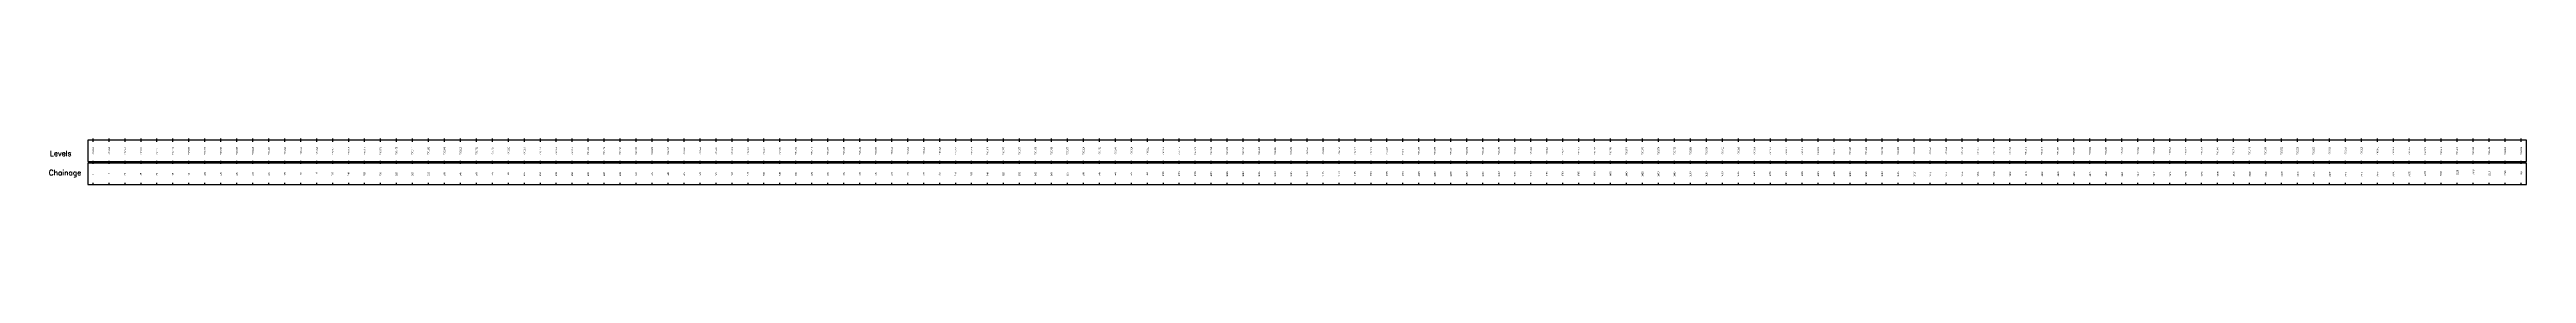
# Model space of a CAD drawing. Header units: millimetres. Extents: x 505 to 14020, y 627 to 6964.
# Drawn here: x 1434 to 3760, y 740 to 783 of the extents above; entities that cross this region are included whole.
import ezdxf
from ezdxf.enums import TextEntityAlignment as Align

# ---------------------------------------------------------------- set-up
doc = ezdxf.new("R2010")
doc.units = ezdxf.units.MM
doc.layers.add('Chainage_TXT', color=7, linetype='Continuous')
doc.layers.add('TitleBox', color=7, linetype='Continuous')
doc.styles.add('romans', font='romans.shx')
doc.styles.get("Standard").update_dxf_attribs({"font": 'arial.ttf'})

msp = doc.modelspace()

# ---------------------------------------------------------------- linework, layer by layer
at = {"layer": 'TitleBox'}
for p, q in [((1475.247, 780.25), (1475.247, 783.25)), ((1490.247, 780.25), (1490.247, 783.25)), ((1505.247, 780.25), (1505.247, 783.25)), ((1520.247, 780.25), (1520.247, 783.25)), ((1535.247, 780.25), (1535.247, 783.25)), ((1550.247, 780.25), (1550.247, 783.25)), ((1565.247, 780.25), (1565.247, 783.25)), ((1580.247, 780.25), (1580.247, 783.25)), ((1595.247, 780.25), (1595.247, 783.25)), ((1610.247, 780.25), (1610.247, 783.25)), ((1625.247, 780.25), (1625.247, 783.25)), ((1640.247, 780.25), (1640.247, 783.25)), ((1655.247, 780.25), (1655.247, 783.25)), ((1670.247, 780.25), (1670.247, 783.25)), ((1685.247, 780.25), (1685.247, 783.25)), ((1700.247, 780.25), (1700.247, 783.25)), ((1715.247, 780.25), (1715.247, 783.25)), ((1730.247, 780.25), (1730.247, 783.25)), ((1745.247, 780.25), (1745.247, 783.25)), ((1760.247, 780.25), (1760.247, 783.25)), ((1775.247, 780.25), (1775.247, 783.25)), ((1790.247, 780.25), (1790.247, 783.25)), ((1805.247, 780.25), (1805.247, 783.25)), ((1820.247, 780.25), (1820.247, 783.25)), ((1835.247, 780.25), (1835.247, 783.25)), ((1850.247, 780.25), (1850.247, 783.25)), ((1865.247, 780.25), (1865.247, 783.25)), ((1880.247, 780.25), (1880.247, 783.25)), ((1895.247, 780.25), (1895.247, 783.25)), ((1910.247, 780.25), (1910.247, 783.25)), ((1925.247, 780.25), (1925.247, 783.25)), ((1940.247, 780.25), (1940.247, 783.25)), ((1955.247, 780.25), (1955.247, 783.25)), ((1970.247, 780.25), (1970.247, 783.25)), ((1985.247, 780.25), (1985.247, 783.25)), ((2000.247, 780.25), (2000.247, 783.25)), ((2015.247, 780.25), (2015.247, 783.25)), ((2030.247, 780.25), (2030.247, 783.25)), ((2045.247, 780.25), (2045.247, 783.25)), ((2060.247, 780.25), (2060.247, 783.25)), ((2075.247, 780.25), (2075.247, 783.25)), ((2090.247, 780.25), (2090.247, 783.25)), ((2105.247, 780.25), (2105.247, 783.25)), ((2120.247, 780.25), (2120.247, 783.25)), ((2135.247, 780.25), (2135.247, 783.25)), ((2150.247, 780.25), (2150.247, 783.25)), ((2165.247, 780.25), (2165.247, 783.25)), ((2180.247, 780.25), (2180.247, 783.25)), ((2195.247, 780.25), (2195.247, 783.25)), ((2210.247, 780.25), (2210.247, 783.25)), ((2225.247, 780.25), (2225.247, 783.25)), ((2240.247, 780.25), (2240.247, 783.25)), ((2255.247, 780.25), (2255.247, 783.25)), ((2270.247, 780.25), (2270.247, 783.25)), ((2285.247, 780.25), (2285.247, 783.25)), ((2300.247, 780.25), (2300.247, 783.25)), ((2315.247, 780.25), (2315.247, 783.25)), ((2330.247, 780.25), (2330.247, 783.25)), ((2345.247, 780.25), (2345.247, 783.25)), ((2360.247, 780.25), (2360.247, 783.25)), ((2375.247, 780.25), (2375.247, 783.25)), ((2390.247, 780.25), (2390.247, 783.25)), ((2405.247, 780.25), (2405.247, 783.25)), ((2420.247, 780.25), (2420.247, 783.25)), ((2435.247, 780.25), (2435.247, 783.25)), ((2450.247, 780.25), (2450.247, 783.25)), ((2465.247, 780.25), (2465.247, 783.25)), ((2480.247, 780.25), (2480.247, 783.25)), ((2495.247, 780.25), (2495.247, 783.25)), ((2510.247, 780.25), (2510.247, 783.25)), ((2525.247, 780.25), (2525.247, 783.25)), ((2540.247, 780.25), (2540.247, 783.25)), ((2555.247, 780.25), (2555.247, 783.25)), ((2570.247, 780.25), (2570.247, 783.25)), ((2585.247, 780.25), (2585.247, 783.25)), ((2600.247, 780.25), (2600.247, 783.25)), ((2615.247, 780.25), (2615.247, 783.25)), ((2630.247, 780.25), (2630.247, 783.25)), ((2645.247, 780.25), (2645.247, 783.25)), ((2660.247, 780.25), (2660.247, 783.25)), ((2675.247, 780.25), (2675.247, 783.25)), ((2690.247, 780.25), (2690.247, 783.25)), ((2705.247, 780.25), (2705.247, 783.25)), ((2720.247, 780.25), (2720.247, 783.25)), ((2735.247, 780.25), (2735.247, 783.25)), ((2750.247, 780.25), (2750.247, 783.25)), ((2765.247, 780.25), (2765.247, 783.25)), ((2780.247, 780.25), (2780.247, 783.25)), ((2795.247, 780.25), (2795.247, 783.25)), ((2810.247, 780.25), (2810.247, 783.25)), ((2825.247, 780.25), (2825.247, 783.25)), ((2840.247, 780.25), (2840.247, 783.25)), ((2855.247, 780.25), (2855.247, 783.25)), ((2870.247, 780.25), (2870.247, 783.25)), ((2885.247, 780.25), (2885.247, 783.25)), ((2900.247, 780.25), (2900.247, 783.25)), ((2915.247, 780.25), (2915.247, 783.25)), ((2930.247, 780.25), (2930.247, 783.25)), ((2945.247, 780.25), (2945.247, 783.25)), ((2960.247, 780.25), (2960.247, 783.25)), ((2975.247, 780.25), (2975.247, 783.25)), ((2990.247, 780.25), (2990.247, 783.25)), ((3005.247, 780.25), (3005.247, 783.25)), ((3020.247, 780.25), (3020.247, 783.25)), ((3035.247, 780.25), (3035.247, 783.25)), ((3050.247, 780.25), (3050.247, 783.25)), ((3065.247, 780.25), (3065.247, 783.25)), ((3080.247, 780.25), (3080.247, 783.25)), ((3095.247, 780.25), (3095.247, 783.25)), ((3110.247, 780.25), (3110.247, 783.25)), ((3125.247, 780.25), (3125.247, 783.25)), ((3140.247, 780.25), (3140.247, 783.25)), ((3155.247, 780.25), (3155.247, 783.25)), ((3170.247, 780.25), (3170.247, 783.25)), ((3185.247, 780.25), (3185.247, 783.25)), ((3200.247, 780.25), (3200.247, 783.25)), ((3215.247, 780.25), (3215.247, 783.25)), ((3230.247, 780.25), (3230.247, 783.25)), ((3245.247, 780.25), (3245.247, 783.25)), ((3260.247, 780.25), (3260.247, 783.25)), ((3275.247, 780.25), (3275.247, 783.25)), ((3290.247, 780.25), (3290.247, 783.25)), ((3305.247, 780.25), (3305.247, 783.25)), ((3320.247, 780.25), (3320.247, 783.25)), ((3335.247, 780.25), (3335.247, 783.25)), ((3350.247, 780.25), (3350.247, 783.25)), ((3365.247, 780.25), (3365.247, 783.25)), ((3380.247, 780.25), (3380.247, 783.25)), ((3395.247, 780.25), (3395.247, 783.25)), ((3410.247, 780.25), (3410.247, 783.25)), ((3425.247, 780.25), (3425.247, 783.25)), ((3440.247, 780.25), (3440.247, 783.25)), ((3455.247, 780.25), (3455.247, 783.25)), ((3470.247, 780.25), (3470.247, 783.25)), ((3485.247, 780.25), (3485.247, 783.25)), ((3500.247, 780.25), (3500.247, 783.25)), ((3515.247, 780.25), (3515.247, 783.25)), ((3530.247, 780.25), (3530.247, 783.25)), ((3545.247, 780.25), (3545.247, 783.25)), ((3560.247, 780.25), (3560.247, 783.25)), ((3575.247, 780.25), (3575.247, 783.25)), ((3590.247, 780.25), (3590.247, 783.25)), ((3605.247, 780.25), (3605.247, 783.25)), ((3620.247, 780.25), (3620.247, 783.25)), ((3635.247, 780.25), (3635.247, 783.25)), ((3650.247, 780.25), (3650.247, 783.25)), ((3665.247, 780.25), (3665.247, 783.25)), ((3680.247, 780.25), (3680.247, 783.25)), ((3695.247, 780.25), (3695.247, 783.25)), ((3710.247, 780.25), (3710.247, 783.25)), ((3725.247, 780.25), (3725.247, 783.25)), ((3740.247, 780.25), (3740.247, 783.25)), ((3755.247, 780.25), (3755.247, 783.25)), ((1475.247, 759.5), (1475.247, 762.5)), ((1490.247, 759.5), (1490.247, 762.5)), ((1505.247, 759.5), (1505.247, 762.5)), ((1520.247, 759.5), (1520.247, 762.5)), ((1535.247, 759.5), (1535.247, 762.5)), ((1550.247, 759.5), (1550.247, 762.5)), ((1565.247, 759.5), (1565.247, 762.5)), ((1580.247, 759.5), (1580.247, 762.5)), ((1595.247, 759.5), (1595.247, 762.5)), ((1610.247, 759.5), (1610.247, 762.5)), ((1625.247, 759.5), (1625.247, 762.5)), ((1640.247, 759.5), (1640.247, 762.5)), ((1655.247, 759.5), (1655.247, 762.5)), ((1670.247, 759.5), (1670.247, 762.5)), ((1685.247, 759.5), (1685.247, 762.5)), ((1700.247, 759.5), (1700.247, 762.5)), ((1715.247, 759.5), (1715.247, 762.5)), ((1730.247, 759.5), (1730.247, 762.5)), ((1745.247, 759.5), (1745.247, 762.5)), ((1760.247, 759.5), (1760.247, 762.5)), ((1775.247, 759.5), (1775.247, 762.5)), ((1790.247, 759.5), (1790.247, 762.5)), ((1805.247, 759.5), (1805.247, 762.5)), ((1820.247, 759.5), (1820.247, 762.5)), ((1835.247, 759.5), (1835.247, 762.5)), ((1850.247, 759.5), (1850.247, 762.5)), ((1865.247, 759.5), (1865.247, 762.5)), ((1880.247, 759.5), (1880.247, 762.5)), ((1895.247, 759.5), (1895.247, 762.5)), ((1910.247, 759.5), (1910.247, 762.5)), ((1925.247, 759.5), (1925.247, 762.5)), ((1940.247, 759.5), (1940.247, 762.5)), ((1955.247, 759.5), (1955.247, 762.5)), ((1970.247, 759.5), (1970.247, 762.5)), ((1985.247, 759.5), (1985.247, 762.5)), ((2000.247, 759.5), (2000.247, 762.5)), ((2015.247, 759.5), (2015.247, 762.5)), ((2030.247, 759.5), (2030.247, 762.5)), ((2045.247, 759.5), (2045.247, 762.5)), ((2060.247, 759.5), (2060.247, 762.5)), ((2075.247, 759.5), (2075.247, 762.5)), ((2090.247, 759.5), (2090.247, 762.5)), ((2105.247, 759.5), (2105.247, 762.5)), ((2120.247, 759.5), (2120.247, 762.5)), ((2135.247, 759.5), (2135.247, 762.5)), ((2150.247, 759.5), (2150.247, 762.5)), ((2165.247, 759.5), (2165.247, 762.5)), ((2180.247, 759.5), (2180.247, 762.5)), ((2195.247, 759.5), (2195.247, 762.5)), ((2210.247, 759.5), (2210.247, 762.5)), ((2225.247, 759.5), (2225.247, 762.5)), ((2240.247, 759.5), (2240.247, 762.5)), ((2255.247, 759.5), (2255.247, 762.5)), ((2270.247, 759.5), (2270.247, 762.5)), ((2285.247, 759.5), (2285.247, 762.5)), ((2300.247, 759.5), (2300.247, 762.5)), ((2315.247, 759.5), (2315.247, 762.5)), ((2330.247, 759.5), (2330.247, 762.5)), ((2345.247, 759.5), (2345.247, 762.5)), ((2360.247, 759.5), (2360.247, 762.5)), ((2375.247, 759.5), (2375.247, 762.5)), ((2390.247, 759.5), (2390.247, 762.5)), ((2405.247, 759.5), (2405.247, 762.5)), ((2420.247, 759.5), (2420.247, 762.5)), ((2435.247, 759.5), (2435.247, 762.5)), ((2450.247, 759.5), (2450.247, 762.5)), ((2465.247, 759.5), (2465.247, 762.5)), ((2480.247, 759.5), (2480.247, 762.5)), ((2495.247, 759.5), (2495.247, 762.5)), ((2510.247, 759.5), (2510.247, 762.5)), ((2525.247, 759.5), (2525.247, 762.5)), ((2540.247, 759.5), (2540.247, 762.5)), ((2555.247, 759.5), (2555.247, 762.5)), ((2570.247, 759.5), (2570.247, 762.5)), ((2585.247, 759.5), (2585.247, 762.5)), ((2600.247, 759.5), (2600.247, 762.5)), ((2615.247, 759.5), (2615.247, 762.5)), ((2630.247, 759.5), (2630.247, 762.5)), ((2645.247, 759.5), (2645.247, 762.5)), ((2660.247, 759.5), (2660.247, 762.5)), ((2675.247, 759.5), (2675.247, 762.5)), ((2690.247, 759.5), (2690.247, 762.5)), ((2705.247, 759.5), (2705.247, 762.5)), ((2720.247, 759.5), (2720.247, 762.5)), ((2735.247, 759.5), (2735.247, 762.5)), ((2750.247, 759.5), (2750.247, 762.5)), ((2765.247, 759.5), (2765.247, 762.5)), ((2780.247, 759.5), (2780.247, 762.5)), ((2795.247, 759.5), (2795.247, 762.5)), ((2810.247, 759.5), (2810.247, 762.5)), ((2825.247, 759.5), (2825.247, 762.5)), ((2840.247, 759.5), (2840.247, 762.5)), ((2855.247, 759.5), (2855.247, 762.5)), ((2870.247, 759.5), (2870.247, 762.5)), ((2885.247, 759.5), (2885.247, 762.5)), ((2900.247, 759.5), (2900.247, 762.5)), ((2915.247, 759.5), (2915.247, 762.5)), ((2930.247, 759.5), (2930.247, 762.5)), ((2945.247, 759.5), (2945.247, 762.5)), ((2960.247, 759.5), (2960.247, 762.5)), ((2975.247, 759.5), (2975.247, 762.5)), ((2990.247, 759.5), (2990.247, 762.5)), ((3005.247, 759.5), (3005.247, 762.5)), ((3020.247, 759.5), (3020.247, 762.5)), ((3035.247, 759.5), (3035.247, 762.5)), ((3050.247, 759.5), (3050.247, 762.5)), ((3065.247, 759.5), (3065.247, 762.5)), ((3080.247, 759.5), (3080.247, 762.5)), ((3095.247, 759.5), (3095.247, 762.5)), ((3110.247, 759.5), (3110.247, 762.5)), ((3125.247, 759.5), (3125.247, 762.5)), ((3140.247, 759.5), (3140.247, 762.5)), ((3155.247, 759.5), (3155.247, 762.5)), ((3170.247, 759.5), (3170.247, 762.5)), ((3185.247, 759.5), (3185.247, 762.5)), ((3200.247, 759.5), (3200.247, 762.5)), ((3215.247, 759.5), (3215.247, 762.5)), ((3230.247, 759.5), (3230.247, 762.5)), ((3245.247, 759.5), (3245.247, 762.5)), ((3260.247, 759.5), (3260.247, 762.5)), ((3275.247, 759.5), (3275.247, 762.5)), ((3290.247, 759.5), (3290.247, 762.5)), ((3305.247, 759.5), (3305.247, 762.5)), ((3320.247, 759.5), (3320.247, 762.5)), ((3335.247, 759.5), (3335.247, 762.5)), ((3350.247, 759.5), (3350.247, 762.5)), ((3365.247, 759.5), (3365.247, 762.5)), ((3380.247, 759.5), (3380.247, 762.5)), ((3395.247, 759.5), (3395.247, 762.5)), ((3410.247, 759.5), (3410.247, 762.5)), ((3425.247, 759.5), (3425.247, 762.5)), ((3440.247, 759.5), (3440.247, 762.5)), ((3455.247, 759.5), (3455.247, 762.5)), ((3470.247, 759.5), (3470.247, 762.5)), ((3485.247, 759.5), (3485.247, 762.5)), ((3500.247, 759.5), (3500.247, 762.5)), ((3515.247, 759.5), (3515.247, 762.5)), ((3530.247, 759.5), (3530.247, 762.5)), ((3545.247, 759.5), (3545.247, 762.5)), ((3560.247, 759.5), (3560.247, 762.5)), ((3575.247, 759.5), (3575.247, 762.5)), ((3590.247, 759.5), (3590.247, 762.5)), ((3605.247, 759.5), (3605.247, 762.5)), ((3620.247, 759.5), (3620.247, 762.5)), ((3635.247, 759.5), (3635.247, 762.5)), ((3650.247, 759.5), (3650.247, 762.5)), ((3665.247, 759.5), (3665.247, 762.5)), ((3680.247, 759.5), (3680.247, 762.5)), ((3695.247, 759.5), (3695.247, 762.5)), ((3710.247, 759.5), (3710.247, 762.5)), ((3725.247, 759.5), (3725.247, 762.5)), ((3740.247, 759.5), (3740.247, 762.5)), ((3755.247, 759.5), (3755.247, 762.5)), ((1475.247, 740.25), (1475.247, 741.75)), ((1490.247, 740.25), (1490.247, 741.75)), ((1505.247, 740.25), (1505.247, 741.75)), ((1520.247, 740.25), (1520.247, 741.75)), ((1535.247, 740.25), (1535.247, 741.75)), ((1550.247, 740.25), (1550.247, 741.75)), ((1565.247, 740.25), (1565.247, 741.75)), ((1580.247, 740.25), (1580.247, 741.75)), ((1595.247, 740.25), (1595.247, 741.75)), ((1610.247, 740.25), (1610.247, 741.75)), ((1625.247, 740.25), (1625.247, 741.75)), ((1640.247, 740.25), (1640.247, 741.75)), ((1655.247, 740.25), (1655.247, 741.75)), ((1670.247, 740.25), (1670.247, 741.75)), ((1685.247, 740.25), (1685.247, 741.75)), ((1700.247, 740.25), (1700.247, 741.75)), ((1715.247, 740.25), (1715.247, 741.75)), ((1730.247, 740.25), (1730.247, 741.75)), ((1745.247, 740.25), (1745.247, 741.75)), ((1760.247, 740.25), (1760.247, 741.75)), ((1775.247, 740.25), (1775.247, 741.75)), ((1790.247, 740.25), (1790.247, 741.75)), ((1805.247, 740.25), (1805.247, 741.75)), ((1820.247, 740.25), (1820.247, 741.75)), ((1835.247, 740.25), (1835.247, 741.75)), ((1850.247, 740.25), (1850.247, 741.75)), ((1865.247, 740.25), (1865.247, 741.75)), ((1880.247, 740.25), (1880.247, 741.75)), ((1895.247, 740.25), (1895.247, 741.75)), ((1910.247, 740.25), (1910.247, 741.75)), ((1925.247, 740.25), (1925.247, 741.75)), ((1940.247, 740.25), (1940.247, 741.75)), ((1955.247, 740.25), (1955.247, 741.75)), ((1970.247, 740.25), (1970.247, 741.75)), ((1985.247, 740.25), (1985.247, 741.75)), ((2000.247, 740.25), (2000.247, 741.75)), ((2015.247, 740.25), (2015.247, 741.75)), ((2030.247, 740.25), (2030.247, 741.75)), ((2045.247, 740.25), (2045.247, 741.75)), ((2060.247, 740.25), (2060.247, 741.75)), ((2075.247, 740.25), (2075.247, 741.75)), ((2090.247, 740.25), (2090.247, 741.75)), ((2105.247, 740.25), (2105.247, 741.75)), ((2120.247, 740.25), (2120.247, 741.75)), ((2135.247, 740.25), (2135.247, 741.75)), ((2150.247, 740.25), (2150.247, 741.75)), ((2165.247, 740.25), (2165.247, 741.75)), ((2180.247, 740.25), (2180.247, 741.75)), ((2195.247, 740.25), (2195.247, 741.75)), ((2210.247, 740.25), (2210.247, 741.75)), ((2225.247, 740.25), (2225.247, 741.75)), ((2240.247, 740.25), (2240.247, 741.75)), ((2255.247, 740.25), (2255.247, 741.75)), ((2270.247, 740.25), (2270.247, 741.75)), ((2285.247, 740.25), (2285.247, 741.75)), ((2300.247, 740.25), (2300.247, 741.75)), ((2315.247, 740.25), (2315.247, 741.75)), ((2330.247, 740.25), (2330.247, 741.75)), ((2345.247, 740.25), (2345.247, 741.75)), ((2360.247, 740.25), (2360.247, 741.75)), ((2375.247, 740.25), (2375.247, 741.75)), ((2390.247, 740.25), (2390.247, 741.75)), ((2405.247, 740.25), (2405.247, 741.75)), ((2420.247, 740.25), (2420.247, 741.75)), ((2435.247, 740.25), (2435.247, 741.75)), ((2450.247, 740.25), (2450.247, 741.75)), ((2465.247, 740.25), (2465.247, 741.75)), ((2480.247, 740.25), (2480.247, 741.75)), ((2495.247, 740.25), (2495.247, 741.75)), ((2510.247, 740.25), (2510.247, 741.75)), ((2525.247, 740.25), (2525.247, 741.75)), ((2540.247, 740.25), (2540.247, 741.75)), ((2555.247, 740.25), (2555.247, 741.75)), ((2570.247, 740.25), (2570.247, 741.75)), ((2585.247, 740.25), (2585.247, 741.75)), ((2600.247, 740.25), (2600.247, 741.75)), ((2615.247, 740.25), (2615.247, 741.75)), ((2630.247, 740.25), (2630.247, 741.75)), ((2645.247, 740.25), (2645.247, 741.75)), ((2660.247, 740.25), (2660.247, 741.75)), ((2675.247, 740.25), (2675.247, 741.75)), ((2690.247, 740.25), (2690.247, 741.75)), ((2705.247, 740.25), (2705.247, 741.75)), ((2720.247, 740.25), (2720.247, 741.75)), ((2735.247, 740.25), (2735.247, 741.75)), ((2750.247, 740.25), (2750.247, 741.75)), ((2765.247, 740.25), (2765.247, 741.75)), ((2780.247, 740.25), (2780.247, 741.75)), ((2795.247, 740.25), (2795.247, 741.75)), ((2810.247, 740.25), (2810.247, 741.75)), ((2825.247, 740.25), (2825.247, 741.75)), ((2840.247, 740.25), (2840.247, 741.75)), ((2855.247, 740.25), (2855.247, 741.75)), ((2870.247, 740.25), (2870.247, 741.75)), ((2885.247, 740.25), (2885.247, 741.75)), ((2900.247, 740.25), (2900.247, 741.75)), ((2915.247, 740.25), (2915.247, 741.75)), ((2930.247, 740.25), (2930.247, 741.75)), ((2945.247, 740.25), (2945.247, 741.75)), ((2960.247, 740.25), (2960.247, 741.75)), ((2975.247, 740.25), (2975.247, 741.75)), ((2990.247, 740.25), (2990.247, 741.75)), ((3005.247, 740.25), (3005.247, 741.75)), ((3020.247, 740.25), (3020.247, 741.75)), ((3035.247, 740.25), (3035.247, 741.75)), ((3050.247, 740.25), (3050.247, 741.75)), ((3065.247, 740.25), (3065.247, 741.75)), ((3080.247, 740.25), (3080.247, 741.75)), ((3095.247, 740.25), (3095.247, 741.75)), ((3110.247, 740.25), (3110.247, 741.75)), ((3125.247, 740.25), (3125.247, 741.75)), ((3140.247, 740.25), (3140.247, 741.75)), ((3155.247, 740.25), (3155.247, 741.75)), ((3170.247, 740.25), (3170.247, 741.75)), ((3185.247, 740.25), (3185.247, 741.75)), ((3200.247, 740.25), (3200.247, 741.75)), ((3215.247, 740.25), (3215.247, 741.75)), ((3230.247, 740.25), (3230.247, 741.75)), ((3245.247, 740.25), (3245.247, 741.75)), ((3260.247, 740.25), (3260.247, 741.75)), ((3275.247, 740.25), (3275.247, 741.75)), ((3290.247, 740.25), (3290.247, 741.75)), ((3305.247, 740.25), (3305.247, 741.75)), ((3320.247, 740.25), (3320.247, 741.75)), ((3335.247, 740.25), (3335.247, 741.75)), ((3350.247, 740.25), (3350.247, 741.75)), ((3365.247, 740.25), (3365.247, 741.75)), ((3380.247, 740.25), (3380.247, 741.75)), ((3395.247, 740.25), (3395.247, 741.75)), ((3410.247, 740.25), (3410.247, 741.75)), ((3425.247, 740.25), (3425.247, 741.75)), ((3440.247, 740.25), (3440.247, 741.75)), ((3455.247, 740.25), (3455.247, 741.75)), ((3470.247, 740.25), (3470.247, 741.75)), ((3485.247, 740.25), (3485.247, 741.75)), ((3500.247, 740.25), (3500.247, 741.75)), ((3515.247, 740.25), (3515.247, 741.75)), ((3530.247, 740.25), (3530.247, 741.75)), ((3545.247, 740.25), (3545.247, 741.75)), ((3560.247, 740.25), (3560.247, 741.75)), ((3575.247, 740.25), (3575.247, 741.75)), ((3590.247, 740.25), (3590.247, 741.75)), ((3605.247, 740.25), (3605.247, 741.75)), ((3620.247, 740.25), (3620.247, 741.75)), ((3635.247, 740.25), (3635.247, 741.75)), ((3650.247, 740.25), (3650.247, 741.75)), ((3665.247, 740.25), (3665.247, 741.75)), ((3680.247, 740.25), (3680.247, 741.75)), ((3695.247, 740.25), (3695.247, 741.75)), ((3710.247, 740.25), (3710.247, 741.75)), ((3725.247, 740.25), (3725.247, 741.75)), ((3740.247, 740.25), (3740.247, 741.75)), ((3755.247, 740.25), (3755.247, 741.75))]:
    msp.add_line(p, q, dxfattribs=at)
for points in [[(1470.247, 781.75), (1470.247, 761.75), (3760.247, 761.75), (3760.247, 781.75)], [(1470.247, 760.25), (1470.247, 740.25), (3760.247, 740.25), (3760.247, 760.25)]]:
    msp.add_lwpolyline(points, close=True, dxfattribs=at)

# ---------------------------------------------------------------- texts
at = {"layer": 'Chainage_TXT', "color": 0, "char_height": 5, "attachment_point": 1, "style": 'romans'}
for s, width, insert in [('Levels', 22.87257, (1434.774, 771.824)), ('Chainage ', 19.53763, (1433.712, 753.819))]:
    msp.add_mtext_dynamic_manual_height_columns(s, width=width, gutter_width=1, heights=[0], dxfattribs=dict(at, insert=insert))
at = {"layer": 'TitleBox'}
for s, p in [('769.819', (1475.247, 771.75)), ('770.264', (1490.247, 771.75)), ('769.585', (1505.247, 771.75)), ('768.868', (1520.247, 771.75)), ('768.471', (1535.247, 771.75)), ('769.404', (1550.247, 771.75)), ('768.500', (1565.247, 771.75)), ('767.727', (1580.247, 771.75)), ('769.990', (1595.247, 771.75)), ('769.999', (1610.247, 771.75)), ('769.656', (1625.247, 771.75)), ('769.139', (1640.247, 771.75)), ('769.226', (1655.247, 771.75)), ('768.482', (1670.247, 771.75)), ('770.023', (1685.247, 771.75)), ('769.982', (1700.247, 771.75)), ('769.634', (1715.247, 771.75)), ('769.028', (1730.247, 771.75)), ('769.529', (1745.247, 771.75)), ('768.475', (1760.247, 771.75)), ('770.211', (1775.247, 771.75)), ('770.182', (1790.247, 771.75)), ('769.948', (1805.247, 771.75)), ('769.616', (1820.247, 771.75)), ('768.782', (1835.247, 771.75)), ('767.767', (1850.247, 771.75)), ('770.202', (1865.247, 771.75)), ('770.175', (1880.247, 771.75)), ('769.770', (1895.247, 771.75)), ('769.675', (1910.247, 771.75)), ('768.842', (1925.247, 771.75)), ('770.399', (1940.247, 771.75)), ('770.426', (1955.247, 771.75)), ('770.259', (1970.247, 771.75)), ('769.738', (1985.247, 771.75)), ('769.579', (2000.247, 771.75)), ('768.747', (2015.247, 771.75)), ('767.967', (2030.247, 771.75)), ('770.532', (2045.247, 771.75)), ('770.447', (2060.247, 771.75)), ('770.078', (2075.247, 771.75)), ('769.363', (2090.247, 771.75)), ('769.972', (2105.247, 771.75)), ('768.880', (2120.247, 771.75)), ('770.299', (2135.247, 771.75)), ('770.212', (2150.247, 771.75)), ('769.879', (2165.247, 771.75)), ('769.265', (2180.247, 771.75)), ('768.462', (2195.247, 771.75)), ('769.993', (2210.247, 771.75)), ('769.553', (2225.247, 771.75)), ('769.216', (2240.247, 771.75)), ('769.180', (2255.247, 771.75)), ('768.324', (2270.247, 771.75)), ('767.282', (2285.247, 771.75)), ('766.244', (2300.247, 771.75)), ('769.925', (2315.247, 771.75)), ('769.757', (2330.247, 771.75)), ('769.377', (2345.247, 771.75)), ('769.168', (2360.247, 771.75)), ('768.036', (2375.247, 771.75)), ('767.077', (2390.247, 771.75)), ('766.314', (2405.247, 771.75)), ('769.792', (2420.247, 771.75)), ('769.549', (2435.247, 771.75)), ('769.314', (2450.247, 771.75)), ('769.221', (2465.247, 771.75)), ('768.329', (2480.247, 771.75)), ('767.416', (2495.247, 771.75)), ('766.628', (2510.247, 771.75)), ('769.765', (2525.247, 771.75)), ('769.374', (2540.247, 771.75)), ('769.249', (2555.247, 771.75)), ('769.115', (2570.247, 771.75)), ('768.391', (2585.247, 771.75)), ('767.276', (2600.247, 771.75)), ('766.557', (2615.247, 771.75)), ('769.843', (2630.247, 771.75)), ('769.452', (2645.247, 771.75)), ('769.176', (2660.247, 771.75)), ('769.119', (2675.247, 771.75)), ('767.985', (2690.247, 771.75)), ('767.111', (2705.247, 771.75)), ('766.308', (2720.247, 771.75)), ('769.883', (2735.247, 771.75)), ('770.031', (2750.247, 771.75)), ('769.874', (2765.247, 771.75)), ('769.423', (2780.247, 771.75)), ('768.496', (2795.247, 771.75)), ('769.989', (2810.247, 771.75)), ('770.046', (2825.247, 771.75)), ('769.950', (2840.247, 771.75)), ('769.242', (2855.247, 771.75)), ('768.138', (2870.247, 771.75)), ('769.766', (2885.247, 771.75)), ('769.780', (2900.247, 771.75)), ('769.543', (2915.247, 771.75)), ('769.359', (2930.247, 771.75)), ('768.574', (2945.247, 771.75)), ('769.769', (2960.247, 771.75)), ('769.808', (2975.247, 771.75)), ('769.664', (2990.247, 771.75)), ('769.411', (3005.247, 771.75)), ('769.198', (3020.247, 771.75)), ('770.004', (3035.247, 771.75)), ('770.148', (3050.247, 771.75)), ('769.812', (3065.247, 771.75)), ('769.314', (3080.247, 771.75)), ('769.509', (3095.247, 771.75)), ('769.011', (3110.247, 771.75)), ('770.087', (3125.247, 771.75)), ('770.164', (3140.247, 771.75)), ('769.796', (3155.247, 771.75)), ('769.395', (3170.247, 771.75)), ('769.916', (3185.247, 771.75)), ('769.555', (3200.247, 771.75)), ('770.638', (3215.247, 771.75)), ('770.493', (3230.247, 771.75)), ('770.037', (3245.247, 771.75)), ('769.474', (3260.247, 771.75)), ('770.299', (3275.247, 771.75)), ('770.314', (3290.247, 771.75)), ('769.819', (3305.247, 771.75)), ('770.109', (3320.247, 771.75)), ('769.989', (3335.247, 771.75)), ('769.532', (3350.247, 771.75)), ('769.287', (3365.247, 771.75)), ('770.019', (3380.247, 771.75)), ('769.922', (3395.247, 771.75)), ('769.250', (3410.247, 771.75)), ('769.880', (3425.247, 771.75)), ('769.646', (3440.247, 771.75)), ('769.375', (3455.247, 771.75)), ('769.993', (3470.247, 771.75)), ('769.714', (3485.247, 771.75)), ('769.243', (3500.247, 771.75)), ('769.856', (3515.247, 771.75)), ('769.562', (3530.247, 771.75)), ('769.266', (3545.247, 771.75)), ('769.859', (3560.247, 771.75)), ('769.633', (3575.247, 771.75)), ('769.589', (3590.247, 771.75)), ('769.118', (3605.247, 771.75)), ('768.901', (3620.247, 771.75)), ('769.925', (3635.247, 771.75)), ('769.337', (3650.247, 771.75)), ('769.528', (3665.247, 771.75)), ('768.614', (3680.247, 771.75)), ('770.049', (3695.247, 771.75)), ('769.058', (3710.247, 771.75)), ('769.492', (3725.247, 771.75)), ('768.819', (3740.247, 771.75)), ('768.558', (3755.247, 771.75)), ('0', (1475.178, 749.977)), ('15', (1490.178, 749.977)), ('30', (1505.178, 749.977)), ('45', (1520.178, 749.977)), ('60', (1535.178, 749.977)), ('75', (1550.178, 749.977)), ('90', (1565.178, 749.977)), ('105', (1580.178, 749.977)), ('120', (1595.178, 749.977)), ('135', (1610.178, 749.977)), ('150', (1625.178, 749.977)), ('165', (1640.178, 749.977)), ('180', (1655.178, 749.977)), ('195', (1670.178, 749.977)), ('210', (1685.178, 749.977)), ('225', (1700.178, 749.977)), ('240', (1715.178, 749.977)), ('255', (1730.178, 749.977)), ('270', (1745.178, 749.977)), ('285', (1760.178, 749.977)), ('300', (1775.178, 749.977)), ('315', (1790.178, 749.977)), ('330', (1805.178, 749.977)), ('345', (1820.178, 749.977)), ('360', (1835.178, 749.977)), ('375', (1850.178, 749.977)), ('390', (1865.178, 749.977)), ('405', (1880.178, 749.977)), ('420', (1895.178, 749.977)), ('435', (1910.178, 749.977)), ('450', (1925.178, 749.977)), ('465', (1940.178, 749.977)), ('480', (1955.178, 749.977)), ('495', (1970.178, 749.977)), ('510', (1985.178, 749.977)), ('525', (2000.178, 749.977)), ('540', (2015.178, 749.977)), ('555', (2030.178, 749.977)), ('570', (2045.178, 749.977)), ('585', (2060.178, 749.977)), ('600', (2075.178, 749.977)), ('615', (2090.178, 749.977)), ('630', (2105.178, 749.977)), ('645', (2120.178, 749.977)), ('660', (2135.178, 749.977)), ('675', (2150.178, 749.977)), ('690', (2165.178, 749.977)), ('705', (2180.178, 749.977)), ('720', (2195.178, 749.977)), ('735', (2210.178, 749.977)), ('750', (2225.178, 749.977)), ('765', (2240.178, 749.977)), ('780', (2255.178, 749.977)), ('795', (2270.178, 749.977)), ('810', (2285.178, 749.977)), ('825', (2300.178, 749.977)), ('840', (2315.178, 749.977)), ('855', (2330.178, 749.977)), ('870', (2345.178, 749.977)), ('885', (2360.178, 749.977)), ('900', (2375.178, 749.977)), ('915', (2390.178, 749.977)), ('930', (2405.178, 749.977)), ('945', (2420.178, 749.977)), ('960', (2435.178, 749.977)), ('975', (2450.178, 749.977)), ('990', (2465.178, 749.977)), ('1005', (2480.178, 749.977)), ('1020', (2495.178, 749.977)), ('1035', (2510.178, 749.977)), ('1050', (2525.178, 749.977)), ('1065', (2540.178, 749.977)), ('1080', (2555.178, 749.977)), ('1095', (2570.178, 749.977)), ('1100', (2585.178, 749.977)), ('1125', (2600.178, 749.977)), ('1140', (2615.178, 749.977)), ('1155', (2630.178, 749.977)), ('1170', (2645.178, 749.977)), ('1185', (2660.178, 749.977)), ('1200', (2675.178, 749.977)), ('1215', (2690.178, 749.977)), ('1230', (2705.178, 749.977)), ('1245', (2720.178, 749.977)), ('1260', (2735.178, 749.977)), ('1275', (2750.178, 749.977)), ('1290', (2765.178, 749.977)), ('1305', (2780.178, 749.977)), ('1320', (2795.178, 749.977)), ('1335', (2810.178, 749.977)), ('1350', (2825.178, 749.977)), ('1365', (2840.178, 749.977)), ('1380', (2855.178, 749.977)), ('1395', (2870.178, 749.977)), ('1410', (2885.178, 749.977)), ('1425', (2900.178, 749.977)), ('1440', (2915.178, 749.977)), ('1455', (2930.178, 749.977)), ('1470', (2945.178, 749.977)), ('1485', (2960.178, 749.977)), ('1500', (2975.178, 749.977)), ('1515', (2990.178, 749.977)), ('1530', (3005.178, 749.977)), ('1545', (3020.178, 749.977)), ('1560', (3035.178, 749.977)), ('1575', (3050.178, 749.977)), ('1590', (3065.178, 749.977)), ('1605', (3080.178, 749.977)), ('1620', (3095.178, 749.977)), ('1635', (3110.178, 749.977)), ('1650', (3125.178, 749.977)), ('1665', (3140.178, 749.977)), ('1680', (3155.178, 749.977)), ('1695', (3170.178, 749.977)), ('1710', (3185.498, 750.103)), ('1725', (3200.498, 750.103)), ('1740', (3215.498, 750.103)), ('1755', (3230.498, 750.103)), ('1770', (3245.498, 750.103)), ('1785', (3260.498, 750.103)), ('1800', (3275.498, 750.103)), ('1815', (3290.498, 750.103)), ('1830', (3305.498, 750.103)), ('1845', (3320.498, 750.103)), ('1860', (3335.498, 750.103)), ('1875', (3350.498, 750.103)), ('1890', (3365.498, 750.103)), ('1905', (3380.498, 750.103)), ('1920', (3395.498, 750.103)), ('1935', (3410.498, 750.103)), ('1950', (3425.498, 750.103)), ('1965', (3440.498, 750.103)), ('1980', (3455.498, 750.103)), ('1995', (3470.498, 750.103)), ('2010', (3485.498, 750.103)), ('2025', (3500.498, 750.103)), ('2040', (3515.498, 750.103)), ('2055', (3530.498, 750.103)), ('2070', (3545.498, 750.103)), ('2085', (3560.498, 750.103)), ('2100', (3575.498, 750.103)), ('2115', (3590.498, 750.103)), ('2130', (3605.498, 750.103)), ('2145', (3620.498, 750.103)), ('2160', (3635.498, 750.103)), ('2175', (3650.498, 750.103)), ('2190', (3664.749, 750.548)), ('2205', (3679.891, 750.251)), ('2220', (3695.479, 751.586)), ('2235', (3710.621, 752.031)), ('2250', (3725.466, 750.696)), ('2265', (3740.312, 750.993)), ('2280', (3755.454, 750.548))]:
    msp.add_text(s, height=1.5, rotation=90, dxfattribs=at).set_placement(p, align=Align.MIDDLE_CENTER)

doc.saveas('drawing.dxf')
